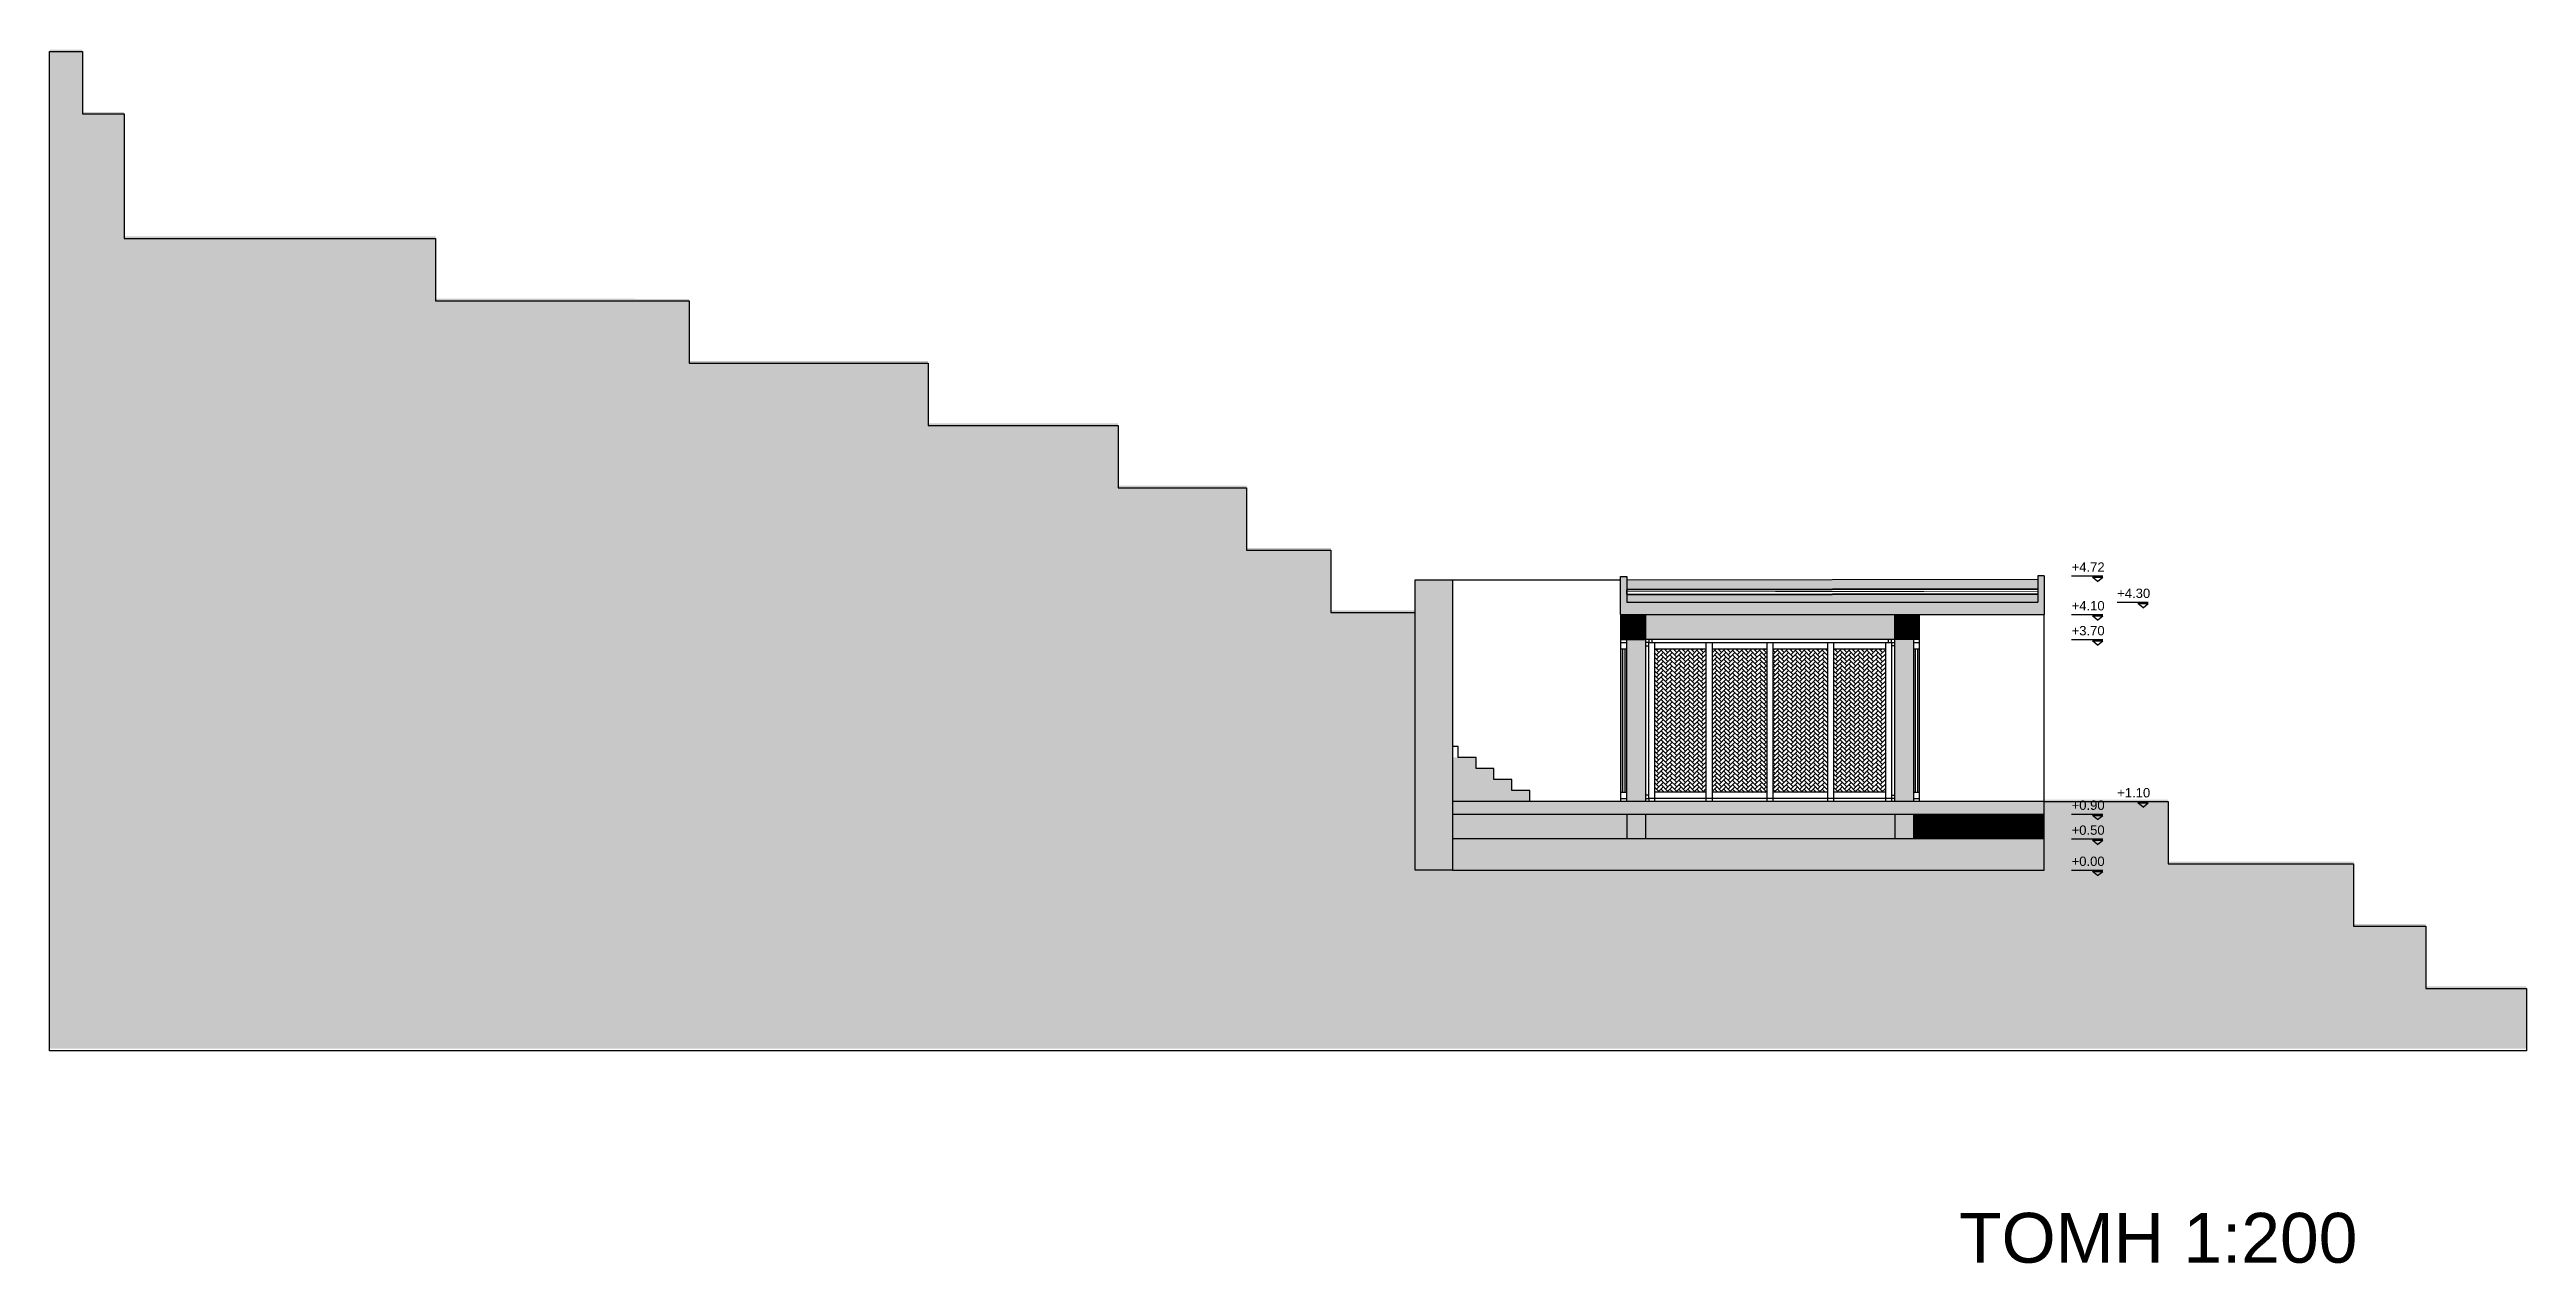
# Model space of a CAD drawing. Header units: millimetres. Extents: x 3409 to 3822, y 896 to 1108.
# Drawn here: x 3782.5 to 3822.28, y 1076.51 to 1095.99 of the extents above; entities that cross this region are included whole.
import ezdxf

# ---------------------------------------------------------------- set-up
doc = ezdxf.new("R2010")
doc.units = ezdxf.units.MM
for name, color, linetype in [('a-epipla', 8, 'Continuous'), ('a-skales', 4, 'Continuous'), ('a-toixoi', 5, 'Continuous'), ('edafos', 2, 'Continuous'), ('Hatch', 27, 'Continuous'), ('Layer1', 5, 'Continuous'), ('line', 1, 'Continuous'), ('toixoi_provolh', 150, 'Continuous')]:
    doc.layers.add(name, color=color, linetype=linetype)
doc.styles.get("Standard").update_dxf_attribs({"font": 'arial.ttf'})
doc.linetypes.add('BATTING', pattern='A,0.00254,-2.54,[134,ltypeshp.shx,S=2.54,R=0,X=-2.54,Y=0],-5.08,[134,ltypeshp.shx,S=2.54,R=180,X=2.54,Y=0],-2.54', length=10.16254)
pattern_1 = [(0, (280.9093, -242.173434), (0.055245, 0.055245), [0.055245, -0.055245]), (0, (280.9093, -242.15272), (0.055245, 0.055245), [0.055245, -0.055245]), (0, (280.9093, -242.132), (0.055245, 0.055245), [0.055245, -0.055245]), (90, (280.916203, -242.125095), (-0.055245, 0.055245), [0.055245, -0.055245]), (90, (280.93692, -242.125095), (-0.055245, 0.055245), [0.055245, -0.055245]), (90, (280.957637, -242.125095), (-0.055245, 0.055245), [0.055245, -0.055245])]

msp = doc.modelspace()

# ---------------------------------------------------------------- texts
at = {"layer": 'a-epipla', "attachment_point": 1}
for s, width, insert, char_height in [('+4.72', 0.50358, (3814.974, 1087.759), 0.15), ('+4.10', 0.50358, (3814.974, 1087.139), 0.15), ('+4.30', 0.50358, (3815.706, 1087.339), 0.15), ('+3.70', 0.50358, (3814.974, 1086.739), 0.15), ('+0.90', 0.50358, (3814.974, 1083.939), 0.15), ('+1.10', 0.50358, (3815.706, 1084.139), 0.15), ('+0.50', 0.50358, (3814.974, 1083.539), 0.15), ('+0.00', 0.50358, (3814.974, 1083.039), 0.15), ('\\pxqr;ΤΟΜΗ 1:200', 24.99186, (3794.571, 1077.322), 0.8)]:
    msp.add_mtext_dynamic_manual_height_columns(s, width=width, gutter_width=12.5, heights=[0], dxfattribs=dict(at, insert=insert, char_height=char_height))

# ---------------------------------------------------------------- hatches: boundary and pattern name
at = {"layer": 'a-epipla', "true_color": 0x000000}
h = msp.add_hatch(color=18, dxfattribs=at)
h.dxf.hatch_style = 1
h.paths.add_polyline_path([(3814.533, 1087.542), (3814.433, 1087.542), (3814.433, 1087.122), (3807.833, 1087.122), (3807.833, 1087.532), (3807.733, 1087.532), (3807.733, 1086.922), (3814.533, 1086.922)])
at = {"layer": 'a-epipla'}
h = msp.add_hatch(dxfattribs=at)
h.set_pattern_fill('AR-HBONE', color=256, scale=0.0005)
h.set_pattern_definition([(45, (925.71913, -309.039257), (0, 0.071842049), [0.1524, -0.0508]), (135, (925.755053, -309.003336), (7e-18, 0.071842049), [0.1524, -0.0508])])
h.paths.add_polyline_path([(3809.108, 1086.372), (3808.283, 1086.372), (3808.283, 1084.072), (3809.108, 1084.072)])
h.paths.add_polyline_path([(3810.083, 1086.372), (3809.208, 1086.372), (3809.208, 1084.072), (3810.083, 1084.072)])
h.paths.add_polyline_path([(3811.058, 1086.372), (3810.183, 1086.372), (3810.183, 1084.072), (3811.058, 1084.072)])
h.paths.add_polyline_path([(3811.983, 1086.372), (3811.158, 1086.372), (3811.158, 1084.072), (3811.983, 1084.072)])
h = msp.add_hatch(dxfattribs=at)
h.set_pattern_fill('EARTH', color=256, scale=0.0087)
h.set_pattern_definition(pattern_1)
h.paths.add_polyline_path([(3805.033, 1083.722), (3805.033, 1083.322), (3807.833, 1083.322), (3807.833, 1083.722)])
h.paths.add_polyline_path([(3808.133, 1083.722), (3808.133, 1083.322), (3812.133, 1083.322), (3812.133, 1083.722)])
h = msp.add_hatch(dxfattribs=at)
h.set_pattern_fill('EARTH', color=256, scale=0.0087)
h.set_pattern_definition(pattern_1)
h.paths.add_polyline_path([(3812.433, 1083.722), (3812.433, 1083.322), (3814.533, 1083.322), (3814.533, 1083.722)])
at = {"layer": 'a-skales', "true_color": 0x000000}
h = msp.add_hatch(dxfattribs=at)
h.set_pattern_fill('AR-SAND', color=18, scale=0.0085)
h.set_pattern_definition([(37.5, (280.9093, -242.14095), (-0.013600266, 0.416001252), [0, -0.328168, 0, -0.36703, 0, -0.3508375]), (7.5, (280.9093, -242.14095), (0.38209479, 0.609301335), [0, -0.177038, 0, -0.295783, 0, -0.1133475]), (327.5, (280.64374, -242.14095), (0.672343515, 0.001221607), [0, -0.10795, 0, -0.38862, 0, -0.507365]), (317.5, (280.64374, -242.14095), (0.649022985, 0.189489925), [0, -0.053975, 0, -0.254762, 0, -0.291465])])
h.paths.add_polyline_path([(3804.433, 1086.989), (3803.08, 1086.989), (3803.08, 1087.989), (3801.727, 1087.989), (3801.727, 1088.989), (3799.662, 1088.989), (3799.662, 1089.989), (3796.613, 1089.989), (3796.613, 1090.989), (3792.774, 1090.989), (3792.774, 1091.989), (3788.703, 1091.99), (3788.703, 1092.99), (3783.703, 1092.99), (3783.703, 1094.989), (3783.033, 1094.989), (3783.033, 1095.989), (3782.506, 1095.989), (3782.505, 1079.955), (3822.278, 1079.955), (3822.278, 1080.955), (3820.661, 1080.955), (3820.661, 1081.955), (3819.501, 1081.955), (3819.501, 1082.955), (3816.524, 1082.955), (3816.524, 1083.955), (3814.533, 1083.955), (3814.533, 1083.755), (3814.533, 1083.355), (3814.533, 1082.855), (3805.033, 1082.855), (3804.433, 1082.855)])
at = {"layer": 'Hatch'}
h = msp.add_hatch(color=256, dxfattribs=at)
h.dxf.hatch_style = 1
h.paths.add_polyline_path([(3807.833, 1087.482), (3807.833, 1087.332), (3814.433, 1087.342), (3814.433, 1087.492)])
at = {"layer": 'Hatch', "true_color": 0x939598}
h = msp.add_hatch(color=252, dxfattribs=at)
h.dxf.hatch_style = 1
h.paths.add_polyline_path([(3808.133, 1086.922), (3808.133, 1086.522), (3812.133, 1086.522), (3812.133, 1086.922)])
at = {"layer": 'Hatch', "true_color": 0xc7c8ca}
h = msp.add_hatch(color=9, dxfattribs=at)
h.dxf.hatch_style = 1
h.paths.add_polyline_path([(3807.763, 1086.372), (3807.733, 1086.372), (3807.733, 1084.072), (3807.763, 1084.072)])
h.paths.add_polyline_path([(3807.833, 1086.372), (3807.803, 1086.372), (3807.803, 1084.072), (3807.833, 1084.072)])
at = {"layer": 'Hatch', "true_color": 0x939598}
h = msp.add_hatch(color=252, dxfattribs=at)
h.dxf.hatch_style = 1
h.paths.add_polyline_path([(3808.133, 1086.522), (3807.833, 1086.522), (3807.833, 1086.372), (3807.833, 1084.072), (3807.833, 1083.922), (3808.133, 1083.922)])
h = msp.add_hatch(color=252, dxfattribs=at)
h.dxf.hatch_style = 1
h.paths.add_polyline_path([(3812.433, 1086.522), (3812.133, 1086.522), (3812.133, 1083.922), (3812.433, 1083.922)])
at = {"layer": 'Hatch', "true_color": 0xc7c8ca}
h = msp.add_hatch(color=9, dxfattribs=at)
h.dxf.hatch_style = 1
h.paths.add_polyline_path([(3812.533, 1086.372), (3812.503, 1086.372), (3812.503, 1084.072), (3812.533, 1084.072)])
h.paths.add_polyline_path([(3812.463, 1086.372), (3812.433, 1086.372), (3812.433, 1084.072), (3812.463, 1084.072)])
at = {"layer": 'Hatch', "true_color": 0x515152}
h = msp.add_hatch(color=251, dxfattribs=at)
h.dxf.hatch_style = 1
h.paths.add_polyline_path([(3806.273, 1083.922), (3806.273, 1084.099), (3805.985, 1084.099), (3805.985, 1084.276), (3805.698, 1084.276), (3805.698, 1084.453), (3805.411, 1084.453), (3805.411, 1084.63), (3805.033, 1084.63), (3805.033, 1083.922)])
at = {"layer": 'Hatch', "true_color": 0x000000}
h = msp.add_hatch(color=18, dxfattribs=at)
h.dxf.hatch_style = 1
h.paths.add_polyline_path([(3805.033, 1083.922), (3805.033, 1083.722), (3814.533, 1083.722), (3814.533, 1083.922)])
at = {"layer": 'Layer1', "true_color": 0x000000}
h = msp.add_hatch(color=18, dxfattribs=at)
h.dxf.hatch_style = 1
h.paths.add_polyline_path([(3805.033, 1087.482), (3804.433, 1087.482), (3804.433, 1082.822), (3805.033, 1082.822), (3805.033, 1083.922)])
at = {"layer": 'Layer1', "true_color": 0x636466}
h = msp.add_hatch(color=251, dxfattribs=at)
h.dxf.hatch_style = 1
h.paths.add_polyline_path([(3814.433, 1087.122), (3814.433, 1087.252), (3807.833, 1087.242), (3807.833, 1087.122)])
at = {"layer": 'Layer1', "true_color": 0x000000, "transparency": 33554559}
h = msp.add_hatch(color=18, dxfattribs=at)
h.dxf.hatch_style = 1
h.paths.add_polyline_path([(3808.133, 1086.922), (3807.733, 1086.922), (3807.733, 1086.522), (3808.133, 1086.522)])
h = msp.add_hatch(color=18, dxfattribs=at)
h.dxf.hatch_style = 1
h.paths.add_polyline_path([(3812.533, 1086.922), (3812.133, 1086.922), (3812.133, 1086.522), (3812.533, 1086.522)])
at = {"layer": 'Layer1', "true_color": 0x939598}
h = msp.add_hatch(color=252, dxfattribs=at)
h.dxf.hatch_style = 1
h.paths.add_polyline_path([(3808.133, 1083.722), (3807.833, 1083.722), (3807.833, 1083.322), (3808.133, 1083.322)])
h.paths.add_polyline_path([(3812.433, 1083.722), (3812.133, 1083.722), (3812.133, 1083.322), (3812.433, 1083.322)])
at = {"layer": 'Layer1', "true_color": 0x000000}
h = msp.add_hatch(color=18, dxfattribs=at)
h.dxf.hatch_style = 1
h.paths.add_polyline_path([(3814.533, 1082.822), (3814.533, 1083.322), (3807.833, 1083.322), (3805.033, 1083.322), (3805.033, 1082.822)])

# ---------------------------------------------------------------- linework, layer by layer
at = {"layer": 'a-epipla'}
for p, q in [((3805.033, 1087.482), (3807.733, 1087.482)), ((3807.833, 1087.482), (3814.433, 1087.492)), ((3814.974, 1087.542), (3815.474, 1087.542)), ((3815.309, 1087.521), (3815.474, 1087.521)), ((3815.392, 1087.453), (3815.309, 1087.521)), ((3815.392, 1087.453), (3815.474, 1087.521)), ((3807.833, 1087.332), (3814.433, 1087.342)), ((3807.833, 1087.322), (3814.433, 1087.332)), ((3807.833, 1087.252), (3807.833, 1087.322)), ((3807.833, 1087.252), (3814.433, 1087.262)), ((3807.833, 1087.242), (3814.433, 1087.252)), ((3814.433, 1087.332), (3814.433, 1087.262)), ((3815.706, 1087.122), (3816.206, 1087.122)), ((3816.04, 1087.101), (3816.205, 1087.101)), ((3816.123, 1087.033), (3816.04, 1087.101)), ((3816.123, 1087.033), (3816.205, 1087.101)), ((3814.533, 1083.922), (3814.533, 1086.922)), ((3814.974, 1086.922), (3815.474, 1086.922)), ((3815.309, 1086.901), (3815.474, 1086.901)), ((3815.392, 1086.833), (3815.309, 1086.901)), ((3815.392, 1086.833), (3815.474, 1086.901)), ((3808.183, 1086.472), (3808.133, 1086.472)), ((3808.133, 1086.422), (3808.183, 1086.422)), ((3808.183, 1086.522), (3808.183, 1086.472)), ((3808.183, 1086.472), (3812.083, 1086.472)), ((3808.183, 1083.972), (3808.183, 1086.472)), ((3808.233, 1086.522), (3808.233, 1086.472)), ((3808.283, 1083.922), (3808.283, 1086.472)), ((3808.283, 1086.372), (3809.108, 1086.372)), ((3809.108, 1083.922), (3809.108, 1086.472)), ((3809.208, 1083.922), (3809.208, 1086.472)), ((3809.208, 1086.372), (3810.083, 1086.372)), ((3810.083, 1083.922), (3810.083, 1086.472)), ((3810.183, 1083.922), (3810.183, 1086.472)), ((3810.183, 1086.372), (3811.058, 1086.372)), ((3811.058, 1083.922), (3811.058, 1086.472)), ((3811.158, 1083.922), (3811.158, 1086.472)), ((3811.158, 1086.372), (3811.983, 1086.372)), ((3811.983, 1086.472), (3811.983, 1083.922)), ((3812.033, 1086.472), (3812.033, 1086.522)), ((3812.083, 1086.472), (3812.083, 1086.522)), ((3812.083, 1086.472), (3812.083, 1083.972)), ((3812.083, 1086.472), (3812.133, 1086.472)), ((3812.133, 1086.422), (3812.083, 1086.422)), ((3814.974, 1086.522), (3815.474, 1086.522)), ((3815.309, 1086.501), (3815.474, 1086.501)), ((3815.392, 1086.433), (3815.309, 1086.501)), ((3815.392, 1086.433), (3815.474, 1086.501)), ((3808.183, 1084.022), (3808.133, 1084.022)), ((3808.133, 1083.972), (3808.183, 1083.972)), ((3812.083, 1083.972), (3808.183, 1083.972)), ((3808.183, 1083.972), (3808.183, 1083.922)), ((3809.108, 1084.072), (3808.283, 1084.072)), ((3810.083, 1084.072), (3809.208, 1084.072)), ((3811.058, 1084.072), (3810.183, 1084.072)), ((3811.983, 1084.072), (3811.158, 1084.072)), ((3812.083, 1084.022), (3812.133, 1084.022)), ((3812.133, 1083.972), (3812.083, 1083.972)), ((3812.083, 1083.972), (3812.083, 1083.922)), ((3814.974, 1083.922), (3815.474, 1083.922)), ((3815.706, 1083.922), (3816.206, 1083.922)), ((3816.04, 1083.901), (3816.205, 1083.901)), ((3816.123, 1083.833), (3816.04, 1083.901)), ((3816.123, 1083.833), (3816.205, 1083.901)), ((3814.974, 1083.722), (3815.474, 1083.722)), ((3815.309, 1083.701), (3815.474, 1083.701)), ((3815.392, 1083.633), (3815.309, 1083.701)), ((3815.392, 1083.633), (3815.474, 1083.701)), ((3814.974, 1083.322), (3815.474, 1083.322)), ((3815.309, 1083.301), (3815.474, 1083.301)), ((3815.392, 1083.233), (3815.309, 1083.301)), ((3815.392, 1083.233), (3815.474, 1083.301)), ((3814.974, 1082.822), (3815.474, 1082.822)), ((3815.309, 1082.801), (3815.474, 1082.801)), ((3815.392, 1082.733), (3815.309, 1082.801)), ((3815.392, 1082.733), (3815.474, 1082.801))]:
    msp.add_line(p, q, dxfattribs=at)
msp.add_lwpolyline([(3806.273, 1083.922), (3806.273, 1084.099), (3805.985, 1084.099), (3805.985, 1084.276), (3805.698, 1084.276), (3805.698, 1084.453), (3805.411, 1084.453), (3805.411, 1084.63), (3805.123, 1084.63), (3805.123, 1084.807), (3805.033, 1084.807)], dxfattribs=at)
at = {"layer": 'a-toixoi'}
for p, q in [((3807.733, 1086.922), (3807.733, 1087.532)), ((3814.533, 1087.542), (3814.533, 1086.922)), ((3807.833, 1087.122), (3814.433, 1087.122)), ((3807.733, 1086.922), (3814.533, 1086.922)), ((3812.133, 1086.522), (3812.133, 1086.922)), ((3812.533, 1086.522), (3812.533, 1086.922)), ((3807.733, 1086.522), (3807.733, 1086.372)), ((3807.733, 1086.472), (3807.833, 1086.472)), ((3807.733, 1086.372), (3807.833, 1086.372)), ((3807.833, 1086.372), (3807.833, 1086.522)), ((3812.533, 1086.522), (3812.133, 1086.522)), ((3812.433, 1086.522), (3812.433, 1086.372)), ((3812.433, 1086.472), (3812.533, 1086.472)), ((3812.433, 1086.372), (3812.533, 1086.372)), ((3812.533, 1086.372), (3812.533, 1086.522)), ((3807.733, 1084.072), (3807.733, 1083.922)), ((3807.733, 1084.072), (3807.833, 1084.072)), ((3807.733, 1083.972), (3807.833, 1083.972)), ((3807.833, 1083.922), (3807.833, 1084.072)), ((3812.433, 1084.072), (3812.433, 1083.922)), ((3812.433, 1084.072), (3812.533, 1084.072)), ((3812.433, 1083.972), (3812.533, 1083.972)), ((3812.533, 1083.922), (3812.533, 1084.072))]:
    msp.add_line(p, q, dxfattribs=at)
for points in [[(3807.733, 1087.532), (3807.833, 1087.532), (3807.833, 1087.122)], [(3814.533, 1087.542), (3814.433, 1087.542), (3814.433, 1087.122)], [(3807.733, 1086.922), (3807.733, 1086.522), (3808.133, 1086.522), (3808.133, 1086.922)], [(3805.033, 1083.722), (3814.533, 1083.722), (3814.533, 1083.922), (3805.033, 1083.922), (3805.033, 1083.722)], [(3807.833, 1083.322), (3805.033, 1083.322), (3805.033, 1082.822), (3814.533, 1082.822), (3814.533, 1083.322), (3807.833, 1083.322)]]:
    msp.add_lwpolyline(points, dxfattribs=at)
at = {"layer": 'edafos'}
for points in [[(3782.505, 1079.922), (3782.505, 1095.957), (3783.033, 1095.957), (3783.033, 1094.957), (3783.703, 1094.957), (3783.703, 1092.957), (3788.703, 1092.957), (3788.703, 1091.957), (3792.774, 1091.957), (3792.774, 1090.957), (3796.613, 1090.957), (3796.613, 1089.957)], [(3814.533, 1083.922), (3816.524, 1083.922), (3816.524, 1082.922), (3819.501, 1082.922), (3819.501, 1081.922), (3820.661, 1081.922), (3820.661, 1080.922), (3822.278, 1080.922), (3822.278, 1079.922), (3782.505, 1079.922), (3782.506, 1095.957)], [(3796.613, 1089.957), (3799.662, 1089.957), (3799.662, 1088.957), (3801.727, 1088.957), (3801.727, 1087.957), (3803.08, 1087.957), (3803.08, 1086.957), (3804.433, 1086.957)], [(3804.433, 1087.482), (3805.033, 1087.482), (3805.033, 1082.822), (3804.433, 1082.822), (3804.433, 1087.482)]]:
    msp.add_lwpolyline(points, dxfattribs=at)
at = {"layer": 'Hatch'}
msp.add_line((3814.533, 1083.322), (3814.533, 1083.722), dxfattribs=at)
at = {"layer": 'line', "linetype": 'BATTING', "lineweight": 5, "ltscale": 0.0034}
for p, q in [((3807.833, 1087.287), (3810.233, 1087.291)), ((3810.217, 1087.291), (3812.601, 1087.294)), ((3812.601, 1087.294), (3814.433, 1087.297))]:
    msp.add_line(p, q, dxfattribs=at)
at = {"layer": 'toixoi_provolh'}
for p, q in [((3808.133, 1086.922), (3808.133, 1083.922)), ((3812.133, 1083.922), (3812.133, 1086.922)), ((3807.733, 1086.372), (3807.733, 1084.072)), ((3807.763, 1086.372), (3807.763, 1084.072)), ((3807.803, 1084.072), (3807.803, 1086.372)), ((3807.833, 1084.072), (3807.833, 1086.372)), ((3812.133, 1086.522), (3808.133, 1086.522)), ((3812.433, 1086.372), (3812.433, 1084.072)), ((3812.463, 1086.372), (3812.463, 1084.072)), ((3812.503, 1084.072), (3812.503, 1086.372)), ((3812.533, 1084.072), (3812.533, 1086.372)), ((3807.833, 1083.722), (3807.833, 1083.322)), ((3808.133, 1083.722), (3808.133, 1083.322)), ((3812.133, 1083.722), (3812.133, 1083.322)), ((3812.433, 1083.722), (3812.433, 1083.322))]:
    msp.add_line(p, q, dxfattribs=at)

msp.set_redraw_order([(e.dxf.handle, doc.entitydb.next_handle()) for e in msp.query("TEXT MTEXT ATTDEF DIMENSION ARC_DIMENSION")])  # texts and dimensions are drawn at this point

doc.saveas('drawing.dxf')
